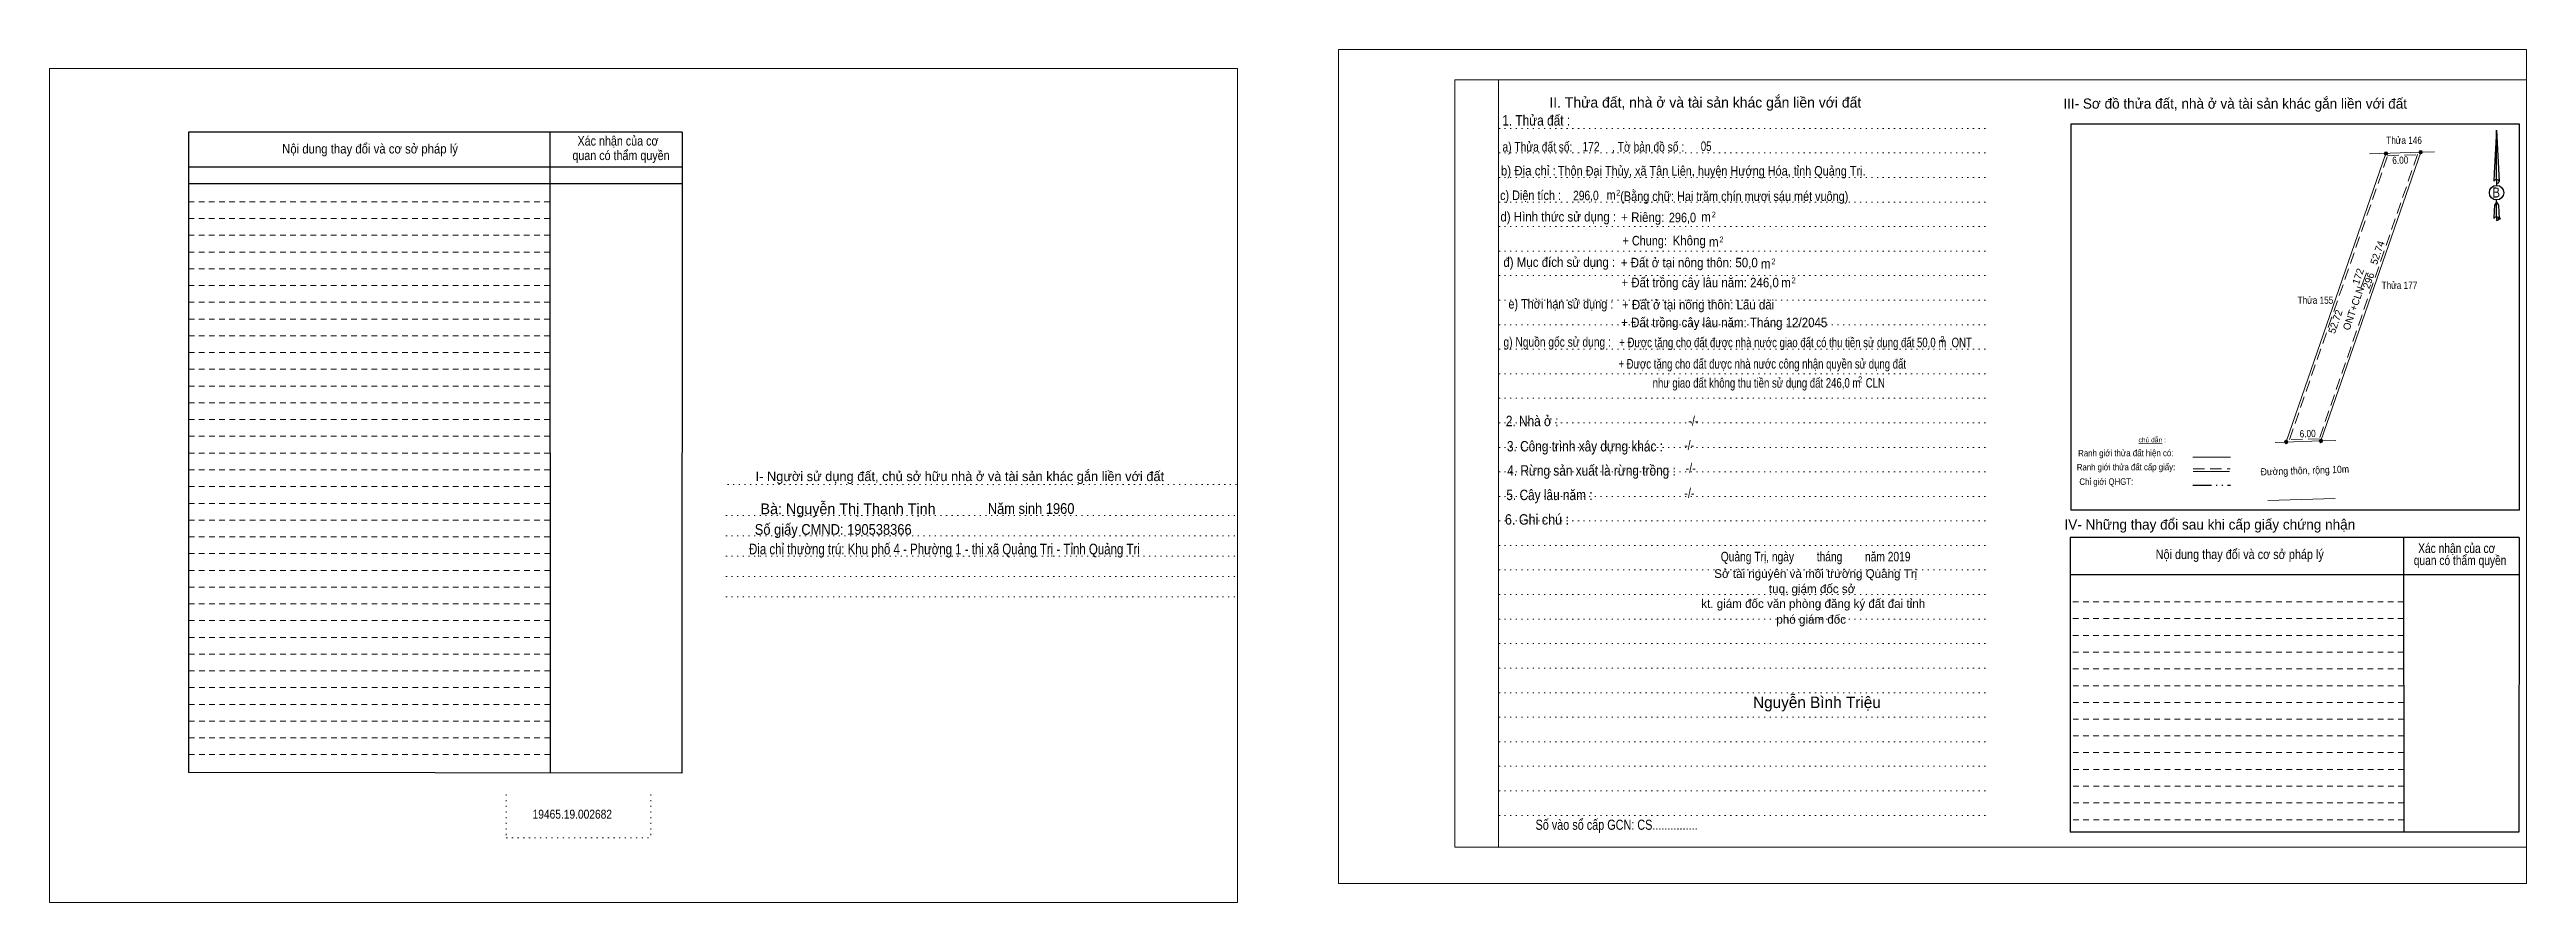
# Model space of a CAD drawing. Header units: metres. Extents: x 550329 to 551621, y 1838551 to 1839359.
# Drawn here: x 551193.4 to 551621.3, y 1838970.4 to 1839117.6 of the extents above; entities that cross this region are included whole.
import ezdxf
from ezdxf.enums import TextEntityAlignment as Align

# ---------------------------------------------------------------- set-up
doc = ezdxf.new("R2010")
doc.units = ezdxf.units.M
doc.header["$LTSCALE"] = 0.65
doc.header["$PDMODE"] = 32
doc.header["$PDSIZE"] = 0.325
for name, pattern in [('DASH_DOUBLE_DOT', [9.2, 5, -1.2, 0.3, -1.2, 0.3, -1.2]), ('DOTTED', [1.5, 0.3, -1.2]), ('MEDIUM_DASHED', [4.5, 3, -1.5]), ('SHORT_DASHED', [2.7, 1.5, -1.2])]:
    doc.linetypes.add(name, pattern=pattern)
for name, color, linetype, lineweight in [('1', 7, 'DOTTED', 13), ('10', 7, 'Continuous', 13), ('18', 7, 'Continuous', 25), ('2', 7, 'SHORT_DASHED', 13), ('28', 7, 'Continuous', 25), ('55', 7, 'Continuous', 13)]:
    doc.layers.add(name, color=color, linetype=linetype, lineweight=lineweight)

msp = doc.modelspace()

# ---------------------------------------------------------------- texts
at = {"layer": '10', "width": 0.85}
for s, p in [('Thửa 146', (551600.13, 1839101.31)), ('Thửa 177', (551599.33, 1839076.27)), ('Thửa 155', (551584.82, 1839073.7))]:
    msp.add_text(s, height=1.25, dxfattribs=at).set_placement(p, align=Align.CENTER)
at = {"layer": '10'}
for s, rotation, width, p in [('6.00', 1.956, 0.85, (551599.4937, 1839097.8686)), ('6.00', 1.782, 0.85, (551583.4906, 1839050.6642)), ('Đường thôn, rộng 10m', 1.782, 0.9, (551583.0006, 1839044.3018))]:
    msp.add_text(s, height=1.25, rotation=rotation, dxfattribs=dict(at, width=width)).set_placement(p, align=Align.CENTER)
for s, rotation, p in [('52.74', 70.933, (551596.1139, 1839082.3208)), ('ONT+CLN', 70.922, (551591.9633, 1839072.7107)), ('172', 70.922, (551592.772, 1839078.2157)), ('296', 70.922, (551594.592, 1839077.5157)), ('52.72', 70.922, (551588.8425, 1839070.4157))]:
    msp.add_text(s, height=1.25, rotation=rotation, dxfattribs=at).set_placement(p, align=Align.CENTER)
at = {"layer": '18'}
for s, height, width, p in [('1. Thửa đất :', 1.8, 0.85, (551450.195, 1839104.47)), ('a) Thửa đất số:              , Tờ bản đồ số : ', 1.65, 0.8, (551460.31, 1839099.97)), ('172', 1.65, 0.8, (551459.675, 1839100.01)), ('05', 1.65, 0.75, (551479.555, 1839100.09)), ('b) Địa chỉ : ', 1.65, 0.9, (551449.12, 1839095.85)), ('Thôn Đại Thủy, xã Tân Liên, huyện Hướng Hóa, tỉnh Quảng Trị.', 1.65, 0.85, (551480.515, 1839095.83)), ('c) Diện tích :                                                   ', 1.65, 0.85, (551462.505, 1839091.61)), ('296,0', 1.65, 0.8, (551458.785, 1839091.57)), (' m', 1.65, 0.85, (551462.875, 1839091.65)), ('2', 1, 0.75, (551464.375, 1839092.37)), ('(Bằng chữ: Hai trăm chín mươi sáu mét vuông)', 1.65, 0.85, (551484.42, 1839091.45)), ('B', 1.728, 0.85, (551616.035, 1839092.05)), ('d) Hình thức sử dụng :', 1.65, 0.9, (551454.005, 1839087.91)), ('+ Riêng: ', 1.65, 0.9, (551468.895, 1839087.83)), ('296,0', 1.65, 0.85, (551475.465, 1839087.77)), (' m', 1.65, 0.9, (551479.265, 1839087.89)), ('2', 1, 0.8, (551480.88, 1839088.61)), ('       + Chung:', 1.65, 0.85, (551467.12, 1839083.77)), ('Không', 1.65, 0.9, (551476.63, 1839083.79)), (' m', 1.65, 0.9, (551480.605, 1839083.59)), ('2', 1, 0.8, (551482.2, 1839084.31)), ('đ) Mục đích sử dụng :', 1.65, 0.9, (551454.185, 1839080.07)), ('+ Đất ở tại nông thôn: 50,0', 1.65, 0.9, (551476.645, 1839079.99)), (' m', 1.65, 0.9, (551489.585, 1839079.79)), ('2', 1, 0.8, (551491.18, 1839080.51)), ('+ Đất trồng cây lâu năm: 246,0', 1.65, 0.9, (551478.515, 1839076.55)), (' m', 1.65, 0.9, (551493.075, 1839076.53)), ('2', 1, 0.8, (551494.67, 1839077.25)), ('e) Thời hạn sử dụng :', 1.65, 0.85, (551454.455, 1839072.87)), ('+ Đất trồng cây lâu năm: Tháng 12/2045', 1.65, 0.9, (551482.685, 1839069.65)), ('+ Đất ở tại nông thôn: Lâu dài', 1.65, 0.9, (551478.17, 1839072.73)), ('g) Nguồn gốc sử dụng :', 1.65, 0.8, (551453.82, 1839066.29)), ('+ Được tặng cho đất được nhà nước giao đất có thu tiền sử dụng đất 50,0 m  ONT', 1.65, 0.75, (551495, 1839066.2)), ('2', 1, 0.8, (551520.39, 1839067.13)), ('+ Được tặng cho đất được nhà nước công nhận quyền sử dụng đất', 1.65, 0.75, (551489.245, 1839062.51)), ('như giao đất không thu tiền sử dụng đất 246,0 m  CLN', 1.65, 0.75, (551490.375, 1839059.22)), ('2', 1, 0.8, (551506.17, 1839060.16)), ('2. Nhà ở :', 1.8, 0.85, (551449.495, 1839052.57)), ('3. Công trình xây dựng khác :', 1.8, 0.85, (551458.62, 1839048.21)), ('4. Rừng sản xuất là rừng trồng :', 1.8, 0.85, (551459.755, 1839044.03)), ('5. Cây lâu năm :', 1.8, 0.85, (551452.49, 1839039.81)), ('6. Ghi chú :', 1.8, 0.9, (551450.335, 1839035.57)), ('Quảng Trị, ngày        tháng        năm 2019', 1.65, 0.8, (551498.47, 1839029.23)), ('19465.19.002682', 1.55, 0.85, (551283.68, 1838984.81)), ('Số vào sổ cấp GCN: CS...............', 1.75, 0.8, (551464.08, 1838982.89))]:
    msp.add_text(s, height=height, dxfattribs=dict(at, width=width)).set_placement(p, align=Align.CENTER)
for s, height, p in [('II. Thửa đất, nhà ở và tài sản khác gắn liền với đất', 1.8, (551479.41, 1839107.57)), ('Sở tài nguyên và môi trường Quảng Trị', 1.5, (551498.49, 1839026.37)), ('tuq. giám đốc sở', 1.5, (551497.86, 1839023.75)), ('kt. giám đốc văn phòng đăng ký đất đai tỉnh', 1.5, (551498.055, 1839021.19)), ('phó giám đốc', 1.5, (551497.705, 1839018.47)), ('Nguyễn Bình Triệu', 1.98, (551498.695, 1839003.91))]:
    msp.add_text(s, height=height, dxfattribs=at).set_placement(p, align=Align.CENTER)
at = {"layer": '2'}
for s, width, p in [('Nội dung thay đổi và cơ sở pháp lý', 0.9, (551248.74, 1839099.65)), ('Nội dung thay đổi và cơ sở pháp lý', 0.9, (551248.74, 1839099.65)), ('Xác nhận của cơ', 0.85, (551291.575, 1839101.01)), ('Xác nhận của cơ', 0.85, (551291.575, 1839101.01)), (' quan có thẩm quyền', 0.85, (551291.835, 1839098.51)), (' quan có thẩm quyền', 0.85, (551291.835, 1839098.51))]:
    msp.add_text(s, height=1.63, dxfattribs=dict(at, width=width)).set_placement(p, align=Align.CENTER)
at = {"layer": '28'}
for s, height, p in [('III- Sơ đồ thửa đất, nhà ở và tài sản khác gắn liền với đất', 1.75, (551570.95, 1839107.39)), ('I- Người sử dụng đất, chủ sở hữu nhà ở và tài sản khác gắn liền với đất', 1.653, (551350.635, 1839043.09)), ('Bà: Nguyễn Thị Thanh Tịnh', 1.85, (551331.32, 1839037.38)), ('IV- Những thay đổi sau khi cấp giấy chứng nhận', 1.75, (551566.575, 1839034.73))]:
    msp.add_text(s, height=height, dxfattribs=at).set_placement(p, align=Align.CENTER)
for s, height, width, p in [('-/-', 1.65, 0.85, (551477.365, 1839052.67)), ('-/-', 1.65, 0.85, (551476.625, 1839048.47)), ('-/-', 1.65, 0.85, (551476.885, 1839044.53)), ('-/-', 1.65, 0.85, (551476.675, 1839040.21)), ('Năm sinh 1960', 1.85, 0.9, (551362.945, 1839037.43)), ('Số giấy CMND: 190538366', 1.85, 0.9, (551328.75, 1839033.82)), ('Địa chỉ thường trú: Khu phố 4 - Phường 1 - thị xã Quảng Trị - Tỉnh Quảng Trị', 1.85, 0.8, (551347.97, 1839030.44)), ('Nội dung thay đổi và cơ sở pháp lý', 1.65, 0.85, (551571.74, 1839029.63)), (' quan có thẩm quyền', 1.65, 0.8, (551609.555, 1839028.59)), ('Xác nhận của cơ', 1.65, 0.8, (551609.225, 1839030.67))]:
    msp.add_text(s, height=height, dxfattribs=dict(at, width=width)).set_placement(p, align=Align.CENTER)
at = {"layer": '55'}
msp.add_text('chú dẫn :', height=0.8323, rotation=359.976, dxfattribs=at).set_placement((551556.6148, 1839049.7888), align=Align.CENTER)
at = {"layer": '55', "width": 0.9}
for s, height, p in [('Ranh giới thửa đất cấp giấy:', 1.12, (551552.0938, 1839044.9481)), ('Ranh giới thửa đất hiện có:', 1.13, (551552.0538, 1839047.3676)), ('Chỉ giới QHGT:', 1.125, (551548.6888, 1839042.4404))]:
    msp.add_text(s, height=height, rotation=0.127, dxfattribs=at).set_placement(p, align=Align.CENTER)

# ---------------------------------------------------------------- hatches: boundary and pattern name
at = {"layer": '10'}
for points in [[(551597.3, 1839099.66, 1), (551596.7, 1839099.66, 1)], [(551603.3, 1839099.87, 1), (551602.7, 1839099.87, 1)], [(551580.07, 1839049.84, 1), (551579.47, 1839049.84, 1)], [(551586.07, 1839050.02, 1), (551585.47, 1839050.02, 1)]]:
    msp.add_hatch(color=256, dxfattribs=at).paths.add_polyline_path(points)

# ---------------------------------------------------------------- linework, layer by layer
at = {"layer": '1', "linetype": 'Continuous'}
for p, q in [((551436.17, 1839112.39), (551621.27, 1839112.39)), ((551436.17, 1839112.39), (551436.17, 1838979.89)), ((551621.27, 1839112.39), (551621.27, 1838978.77)), ((551436.17, 1838979.89), (551621.27, 1838979.89))]:
    msp.add_line(p, q, dxfattribs=at)
at = {"layer": '1'}
for p, q in [((551443.67, 1839112.39), (551443.67, 1838979.89)), ((551443.67, 1839112.39), (551443.67, 1838979.89)), ((551443.75, 1839103.97), (551528.29, 1839103.97)), ((551443.75, 1839099.75), (551528.29, 1839099.75)), ((551443.75, 1839095.51), (551528.29, 1839095.51)), ((551443.75, 1839091.27), (551528.29, 1839091.27)), ((551443.75, 1839087.03), (551528.29, 1839087.03)), ((551443.75, 1839082.79), (551528.29, 1839082.79)), ((551443.75, 1839078.57), (551528.29, 1839078.57)), ((551443.75, 1839074.33), (551528.29, 1839074.33)), ((551443.75, 1839070.09), (551528.29, 1839070.09)), ((551443.75, 1839065.85), (551528.29, 1839065.85)), ((551443.75, 1839061.63), (551528.29, 1839061.63)), ((551443.75, 1839057.39), (551528.29, 1839057.39)), ((551443.75, 1839053.15), (551528.29, 1839053.15)), ((551443.75, 1839048.91), (551528.29, 1839048.91)), ((551310.5, 1839042.53), (551398.56, 1839042.53)), ((551443.75, 1839044.67), (551528.29, 1839044.67)), ((551443.75, 1839040.45), (551528.29, 1839040.45)), ((551310.21, 1839037.13), (551398.26, 1839037.13)), ((551310.21, 1839033.63), (551398.26, 1839033.63)), ((551443.75, 1839036.21), (551528.29, 1839036.21)), ((551310.21, 1839030.13), (551398.26, 1839030.13)), ((551443.75, 1839031.97), (551528.29, 1839031.97)), ((551310.21, 1839026.63), (551398.26, 1839026.63)), ((551443.75, 1839027.75), (551528.29, 1839027.75)), ((551310.21, 1839023.13), (551398.26, 1839023.13)), ((551443.75, 1839023.51), (551528.29, 1839023.51)), ((551443.75, 1839019.25), (551528.29, 1839019.25)), ((551443.75, 1839015.03), (551528.29, 1839015.03)), ((551443.75, 1839010.81), (551528.29, 1839010.81)), ((551443.75, 1839006.55), (551528.29, 1839006.55)), ((551443.75, 1839002.31), (551528.29, 1839002.31)), ((551443.75, 1838998.09), (551528.29, 1838998.09)), ((551443.75, 1838993.85), (551528.29, 1838993.85)), ((551272.28, 1838988.99), (551272.28, 1838981.49)), ((551297.26, 1838988.99), (551297.26, 1838981.49)), ((551443.75, 1838989.61), (551528.29, 1838989.61)), ((551443.75, 1838985.37), (551528.29, 1838985.37)), ((551272.28, 1838981.49), (551297.26, 1838981.49))]:
    msp.add_line(p, q, dxfattribs=at)
at = {"layer": '1', "linetype": 'Continuous'}
for points in [[(551193.37, 1838970.35), (551398.57, 1838970.35), (551398.57, 1839114.35), (551193.37, 1839114.35)], [(551193.37, 1839114.35), (551398.57, 1839114.35), (551398.57, 1838970.35), (551193.37, 1838970.35)], [(551193.37, 1838970.35), (551398.57, 1838970.35), (551398.57, 1839114.35), (551193.37, 1839114.35)], [(551416.07, 1838973.59), (551621.27, 1838973.59), (551621.27, 1839117.59), (551416.07, 1839117.59)], [(551443.67, 1839112.39), (551621.27, 1839112.39), (551621.27, 1838979.89), (551443.67, 1838979.89)]]:
    msp.add_lwpolyline(points, close=True, dxfattribs=at)
at = {"layer": '10'}
for p, q in [((551579.77, 1839049.84), (551597, 1839099.66)), ((551585.77, 1839050.02), (551603, 1839099.87)), ((551585.77, 1839050.02), (551603, 1839099.87)), ((551594.18, 1839099.57), (551603, 1839099.87)), ((551603, 1839099.87), (551605.37, 1839099.95)), ((551593.63, 1839079.07), (551592.68, 1839076.41)), ((551585.77, 1839050.02), (551577.85, 1839049.78)), ((551585.77, 1839050.02), (551588.33, 1839050.1)), ((551588.24, 1839040.09), (551576.61, 1839039.73))]:
    msp.add_line(p, q, dxfattribs=at)
at = {"layer": '10', "linetype": 'MEDIUM_DASHED'}
msp.add_lwpolyline([(551602.43, 1839099.45), (551585.48, 1839050.41), (551580.33, 1839050.26), (551597.29, 1839099.27)], close=True, dxfattribs=at)
at = {"layer": '10'}
for centre in [(551597, 1839099.66), (551603, 1839099.87), (551579.77, 1839049.84), (551585.77, 1839050.02)]:
    msp.add_circle(centre, 0.3, dxfattribs=at)
at = {"layer": '18'}
for p, q in [((551616.09, 1839103.69), (551616.55, 1839094.83)), ((551616.09, 1839103.69), (551616.55, 1839094.83)), ((551616.09, 1839103.69), (551616.55, 1839094.83)), ((551615.71, 1839096.23), (551615.63, 1839094.85)), ((551616.09, 1839095.13), (551616.09, 1839094.79)), ((551616.09, 1839094.79), (551616.09, 1839094.53)), ((551616.09, 1839094.53), (551616.09, 1839094.19)), ((551616.09, 1839094.53), (551616.09, 1839094.19)), ((551616.09, 1839094.53), (551616.09, 1839094.19)), ((551616.55, 1839094.83), (551616.55, 1839094.85)), ((551616.09, 1839091.23), (551616.09, 1839091.63)), ((551616.09, 1839091.23), (551616.09, 1839091.63)), ((551616.09, 1839091.23), (551616.09, 1839091.63)), ((551616.09, 1839091.23), (551616.43, 1839090.73)), ((551616.09, 1839091.23), (551616.43, 1839090.73)), ((551616.09, 1839091.23), (551616.43, 1839090.73)), ((551616.09, 1839088.73), (551616.09, 1839088.39)), ((551616.43, 1839090.73), (551616.55, 1839088.43)), ((551616.43, 1839090.73), (551616.55, 1839088.43)), ((551616.43, 1839090.73), (551616.55, 1839088.43)), ((551616.09, 1839088.39), (551616.09, 1839088.13))]:
    msp.add_line(p, q, dxfattribs=at)
for points in [[(551616.09, 1839095.13), (551616.09, 1839103.69), (551615.71, 1839096.23)], [(551616.09, 1839088.73), (551616.09, 1839091.23), (551615.75, 1839090.73), (551615.71, 1839089.79), (551615.63, 1839088.43)]]:
    msp.add_lwpolyline(points, dxfattribs=at)
msp.add_ellipse((551616.1036, 1839092.8797), major_axis=(0, 1.258), ratio=0.983453, dxfattribs=at)
for centre, start_param, end_param in [((551616.104, 1839094.8182), 1.57079633, 3.07445202), ((551616.104, 1839094.8182), 0.06714063, 1.57079633), ((551616.104, 1839094.8182), 4.71238898, 6.28318531), ((551616.104, 1839088.3977), 2.49106941, 3.07427841), ((551616.104, 1839088.3977), 1.57079633, 2.49106941), ((551616.104, 1839088.3977), 0.06714063, 1.57079633), ((551616.104, 1839088.3977), 4.71238898, 6.28318531)]:
    msp.add_ellipse(centre, major_axis=(0.4535, 0), ratio=0.655448, start_param=start_param, end_param=end_param, dxfattribs=at)
msp.add_point((551616.55, 1839088.43), dxfattribs=at)
at = {"layer": '2', "linetype": 'Continuous', "lineweight": 25}
for p, q in [((551302.64, 1839103.31), (551217.37, 1839103.31)), ((551217.37, 1839103.31), (551217.37, 1838992.79)), ((551279.8, 1839103.31), (551279.83, 1838992.71)), ((551302.64, 1839097.27), (551217.48, 1839097.27)), ((551302.64, 1839094.39), (551217.48, 1839094.39))]:
    msp.add_line(p, q, dxfattribs=at)
at = {"layer": '2'}
for p, q in [((551279.8, 1839091.31), (551217.36, 1839091.31)), ((551279.8, 1839088.43), (551217.36, 1839088.43)), ((551279.8, 1839088.43), (551217.37, 1839088.43)), ((551279.8, 1839085.53), (551217.37, 1839085.53)), ((551279.8, 1839082.63), (551217.37, 1839082.63)), ((551279.8, 1839079.75), (551217.37, 1839079.75)), ((551279.8, 1839076.85), (551217.37, 1839076.85)), ((551279.8, 1839073.97), (551217.37, 1839073.97)), ((551279.81, 1839071.07), (551217.37, 1839071.07)), ((551279.81, 1839068.17), (551217.37, 1839068.17)), ((551279.81, 1839065.29), (551217.37, 1839065.29)), ((551279.82, 1839062.39), (551217.37, 1839062.39)), ((551279.82, 1839059.49), (551217.37, 1839059.49)), ((551279.82, 1839056.61), (551217.37, 1839056.61)), ((551279.82, 1839053.71), (551217.37, 1839053.71)), ((551279.82, 1839050.83), (551217.37, 1839050.83)), ((551279.82, 1839047.93), (551217.37, 1839047.93)), ((551279.82, 1839045.03), (551217.37, 1839045.03)), ((551279.82, 1839042.15), (551217.37, 1839042.15)), ((551279.82, 1839039.25), (551217.37, 1839039.25)), ((551279.82, 1839036.35), (551217.37, 1839036.35)), ((551279.82, 1839033.47), (551217.37, 1839033.47)), ((551279.83, 1839030.57), (551217.37, 1839030.57)), ((551279.83, 1839027.67), (551217.37, 1839027.67)), ((551279.83, 1839024.79), (551217.37, 1839024.79)), ((551279.83, 1839021.89), (551217.37, 1839021.89)), ((551279.84, 1839019.01), (551217.37, 1839019.01)), ((551279.84, 1839016.11), (551217.37, 1839016.11)), ((551600.05, 1839019.35), (551542.47, 1839019.35)), ((551600.05, 1839016.45), (551542.47, 1839016.45)), ((551279.84, 1839013.21), (551217.37, 1839013.21)), ((551600.05, 1839013.55), (551542.47, 1839013.55)), ((551279.84, 1839010.33), (551217.37, 1839010.33)), ((551279.84, 1839007.43), (551217.37, 1839007.43)), ((551600.05, 1839010.67), (551542.47, 1839010.67)), ((551600.07, 1839007.77), (551542.47, 1839007.77)), ((551279.84, 1839004.53), (551217.37, 1839004.53)), ((551600.07, 1839004.89), (551542.47, 1839004.89)), ((551279.84, 1839001.65), (551217.37, 1839001.65)), ((551279.84, 1838998.75), (551217.37, 1838998.75)), ((551600.07, 1839001.99), (551542.47, 1839001.99)), ((551600.07, 1838999.09), (551542.47, 1838999.09)), ((551279.84, 1838995.87), (551217.37, 1838995.87)), ((551600.07, 1838996.21), (551542.47, 1838996.21)), ((551600.09, 1838993.31), (551542.47, 1838993.31)), ((551600.09, 1838990.41), (551542.47, 1838990.41)), ((551600.09, 1838987.53), (551542.47, 1838987.53)), ((551600.09, 1838984.63), (551542.47, 1838984.63))]:
    msp.add_line(p, q, dxfattribs=at)
at = {"layer": '2', "linetype": 'Continuous', "lineweight": 25}
msp.add_lwpolyline([(551302.64, 1839103.31), (551302.59, 1838992.67), (551217.37, 1838992.79)], dxfattribs=at)
at = {"layer": '28'}
for p, q in [((551620.07, 1839038.07), (551542.55, 1839038.07)), ((551600.05, 1839033.37), (551600.09, 1838982.49)), ((551619.99, 1839033.37), (551619.95, 1838982.49)), ((551619.99, 1839026.91), (551542.47, 1839026.91)), ((551619.95, 1838982.49), (551542.47, 1838982.49))]:
    msp.add_line(p, q, dxfattribs=at)
at = {"layer": '28', "linetype": 'SHORT_DASHED', "lineweight": 13}
msp.add_line((551600.05, 1839022.23), (551542.47, 1839022.23), dxfattribs=at)
at = {"layer": '28'}
for points in [[(551620.07, 1839038.07), (551620.07, 1839104.71), (551542.55, 1839104.71), (551542.55, 1839038.07)], [(551619.99, 1839033.37), (551542.47, 1839033.37), (551542.47, 1838982.49)]]:
    msp.add_lwpolyline(points, dxfattribs=at)
at = {"layer": '55'}
for p, q in [((551554.29, 1839049.57), (551558.36, 1839049.55)), ((551563.66, 1839047.23), (551570.16, 1839047.23)), ((551563.72, 1839044.75), (551569.96, 1839044.75)), ((551563.72, 1839044.75), (551569.96, 1839044.75))]:
    msp.add_line(p, q, dxfattribs=at)
at = {"layer": '55', "linetype": 'DASH_DOUBLE_DOT', "lineweight": 25}
msp.add_line((551563.62, 1839042.37), (551570.12, 1839042.37), dxfattribs=at)
at = {"layer": '55', "linetype": 'MEDIUM_DASHED'}
msp.add_line((551563.7, 1839045.19), (551570.1, 1839045.19), dxfattribs=at)

msp.set_redraw_order([(e.dxf.handle, doc.entitydb.next_handle()) for e in msp.query("TEXT MTEXT ATTDEF DIMENSION ARC_DIMENSION")])  # texts and dimensions are drawn at this point

doc.saveas('drawing.dxf')
